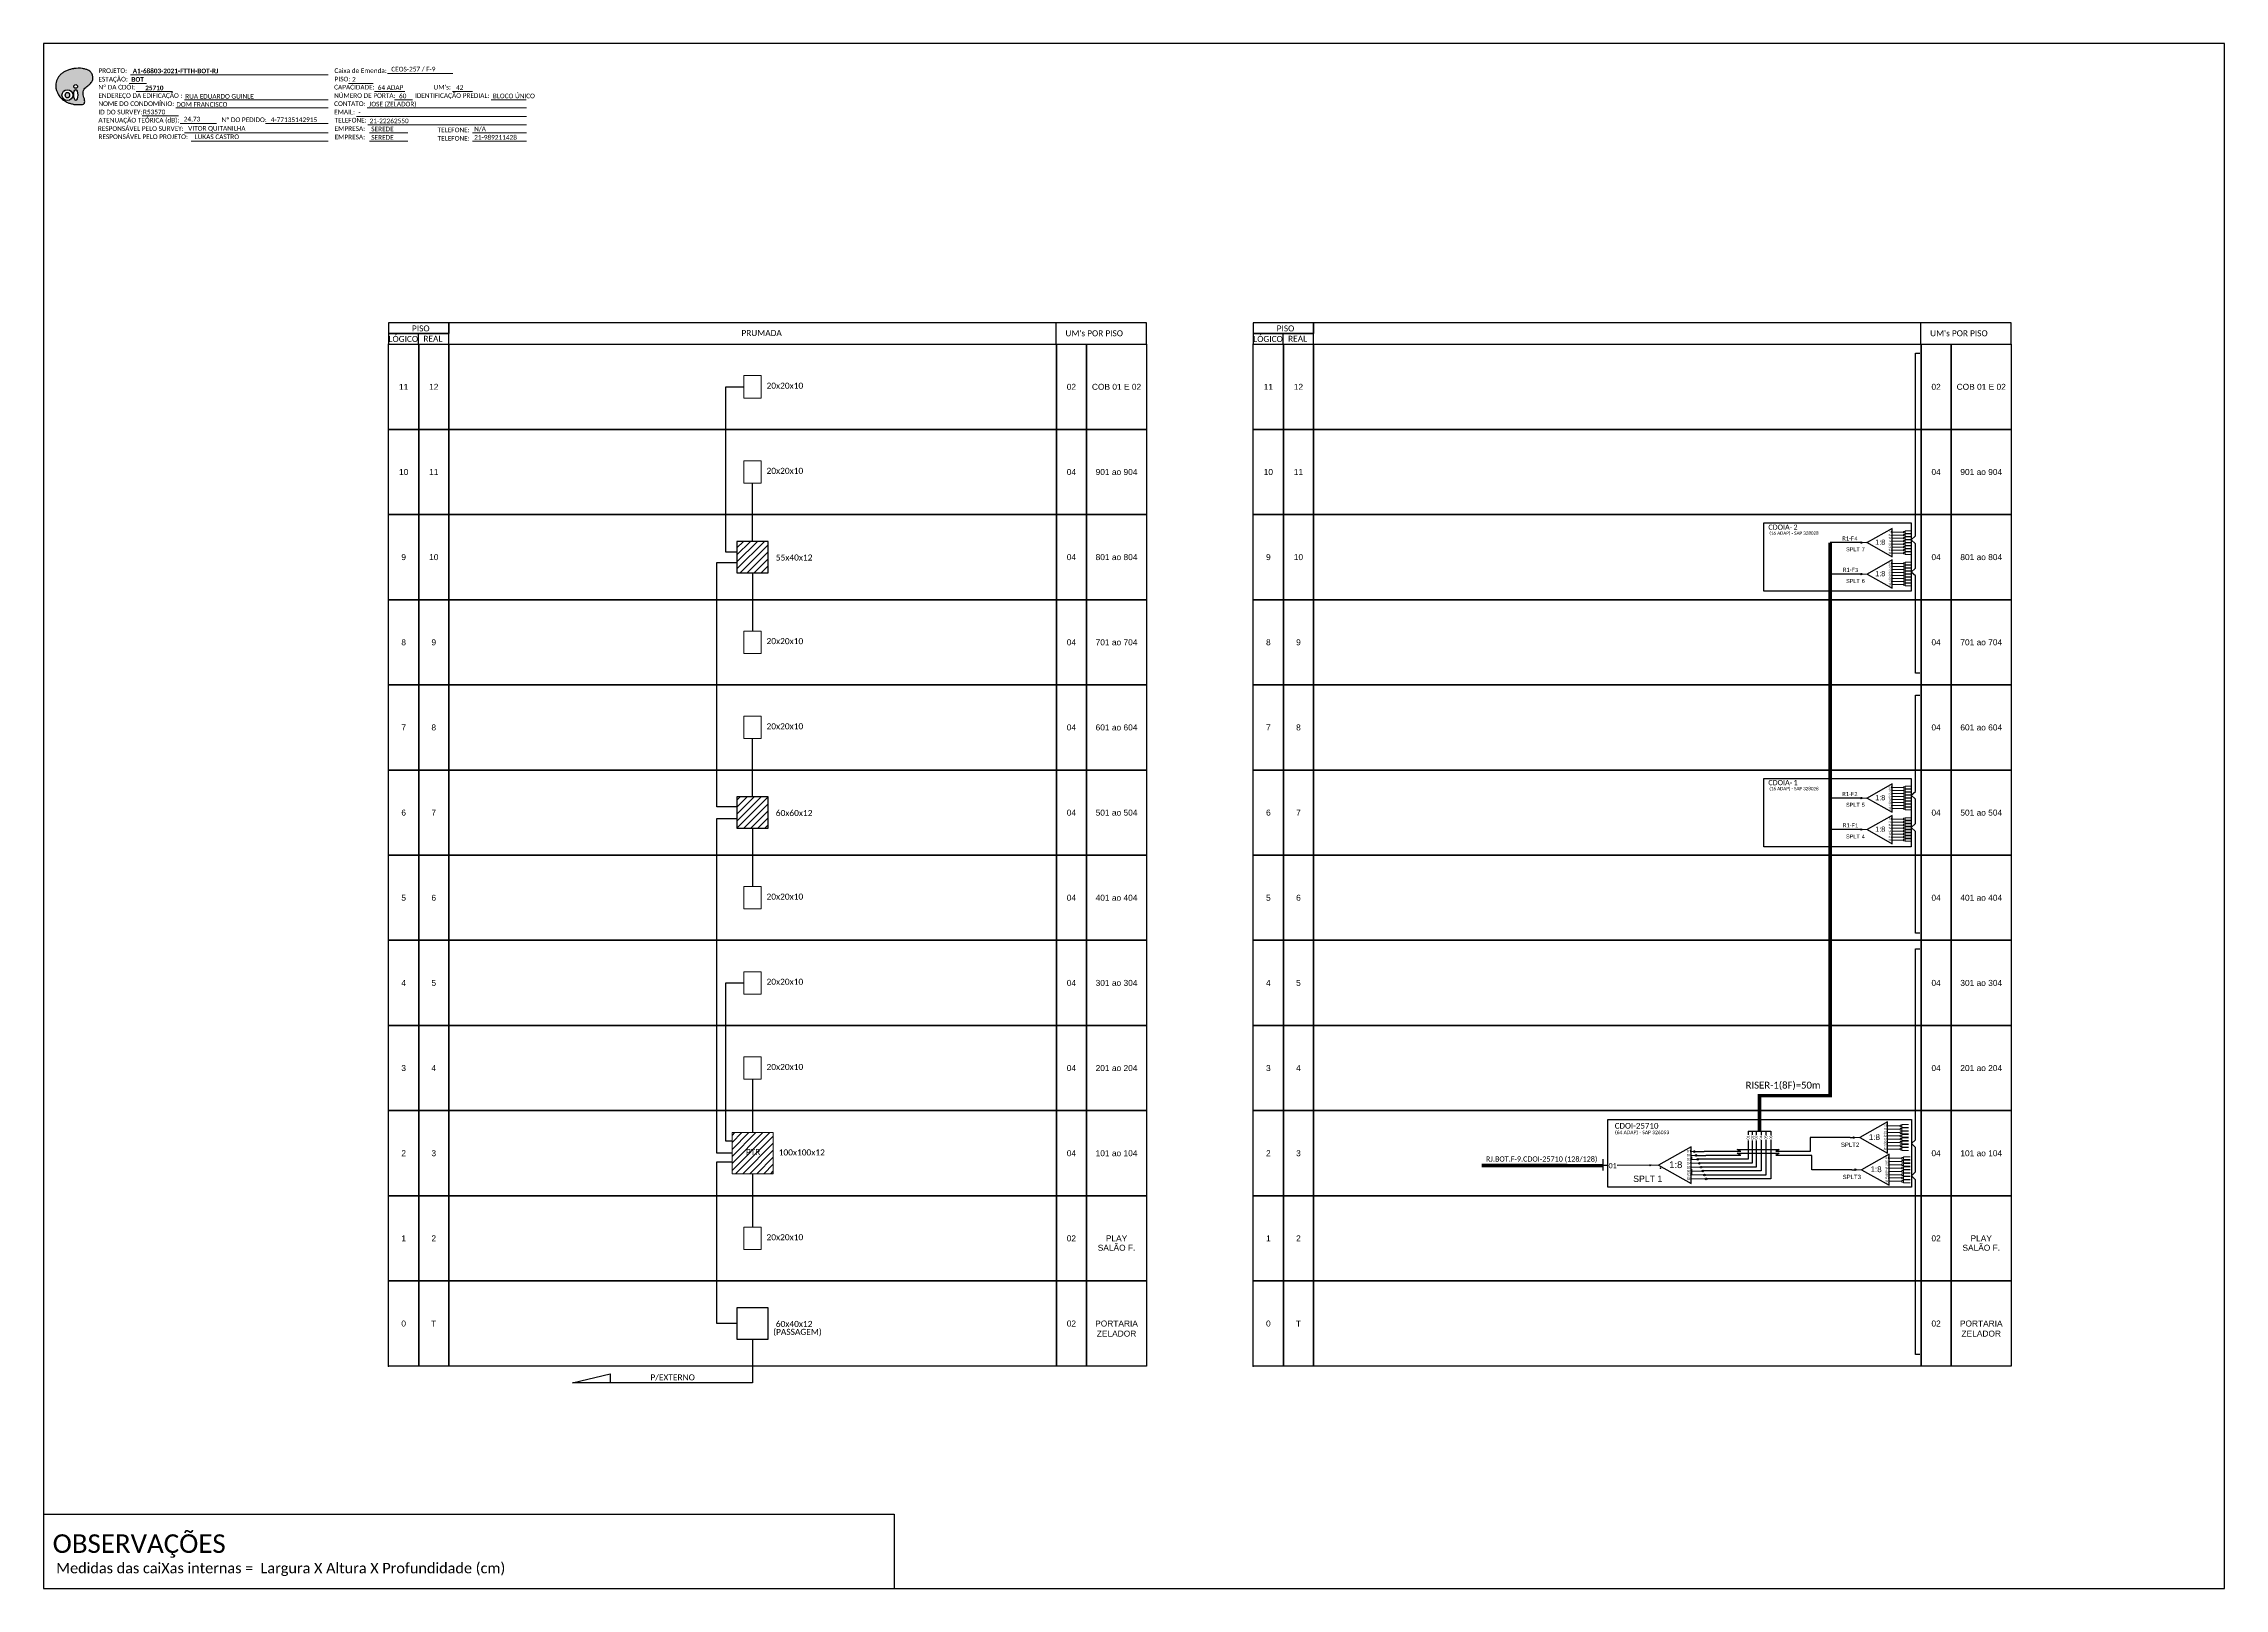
# Model space of a CAD drawing. Extents: x -89 to 1777, y 705 to 1299.
# Drawn here: x 938 to 1777, y 705 to 1299 of the extents above; entities that cross this region are included whole.
import ezdxf
from ezdxf.enums import TextEntityAlignment as Align

# ---------------------------------------------------------------- set-up
doc = ezdxf.new("R2010")
doc.units = 0
doc.styles.add('ARIAL', font='arial.ttf')
doc.styles.get("Standard").update_dxf_attribs({"font": 'arial.ttf'})
doc.styles.add('WMF-Calibri0', font='calibri.ttf')
doc.styles.add('WMF-Calibri1', font='calibrib.ttf')
doc.linetypes.add('RESERVA', pattern='A,0.5,-0.15,["RESERVA",Standard,S=0.18,R=0,X=0,Y=-0.1],-1.3', length=1.95)

# ---------------------------------------------------------------- blocks, each defined once
blk = doc.blocks.new('SPLT_1-8_SC-APC')
at = {"color": 1, "lineweight": 0}
blk.add_lwpolyline([(-17.04, -7.55), (-19.26, -7.55)], dxfattribs=at)
at = {"color": 1}
blk.add_lwpolyline([(-7.37, -2.1), (-17.04, -7.55), (-7.37, -13), (-7.37, -2.1)], dxfattribs=at)
at = {"color": 3, "lineweight": 0}
for points in [[(-2.99, -3.51), (-7.37, -3.51)], [(-7.37, -4.66), (-2.99, -4.66)], [(-7.37, -5.82), (-2.99, -5.82)], [(-7.37, -6.97), (-2.99, -6.97)], [(-2.41, -3.02), (-2.41, -4)], [(-2.41, -3.02), (0, -3.02)], [(-2.41, -4), (0, -4)], [(-2.41, -4.17), (-2.41, -5.16)], [(-2.41, -4.17), (0, -4.17)], [(-2.41, -5.16), (0, -5.16)], [(-2.41, -5.32), (-2.41, -6.31)], [(-2.41, -5.32), (0, -5.32)], [(-2.41, -6.31), (0, -6.31)], [(-2.41, -6.48), (-2.41, -7.46)], [(-2.41, -6.48), (0, -6.48)], [(-2.41, -7.46), (0, -7.46)], [(-7.37, -8.12), (-2.99, -8.12)], [(-7.37, -9.28), (-2.99, -9.28)], [(-7.37, -10.43), (-2.99, -10.43)], [(-7.37, -11.58), (-2.99, -11.58)], [(-2.41, -7.63), (-2.41, -8.62)], [(-2.41, -7.63), (0, -7.63)], [(-2.41, -8.62), (0, -8.62)], [(-2.41, -8.78), (-2.41, -9.77)], [(-2.41, -8.78), (0, -8.78)], [(-2.41, -9.77), (0, -9.77)], [(-2.41, -9.94), (-2.41, -10.92)], [(-2.41, -9.94), (0, -9.94)], [(-2.41, -10.92), (0, -10.92)], [(-2.41, -11.09), (-2.41, -12.08)], [(-2.41, -11.09), (0, -11.09)], [(-2.41, -12.08), (0, -12.08)]]:
    blk.add_lwpolyline(points, dxfattribs=at)
for points in [[(-2.99, -3.22), (-2.41, -3.22), (-2.41, -3.8), (-2.99, -3.8)], [(-2.99, -4.38), (-2.41, -4.38), (-2.41, -4.95), (-2.99, -4.95)], [(-2.99, -5.53), (-2.41, -5.53), (-2.41, -6.1), (-2.99, -6.1)], [(-2.99, -6.68), (-2.41, -6.68), (-2.41, -7.26), (-2.99, -7.26)], [(-2.99, -7.84), (-2.41, -7.84), (-2.41, -8.41), (-2.99, -8.41)], [(-2.99, -8.99), (-2.41, -8.99), (-2.41, -9.56), (-2.99, -9.56)], [(-2.99, -10.14), (-2.41, -10.14), (-2.41, -10.72), (-2.99, -10.72)], [(-2.99, -11.3), (-2.41, -11.3), (-2.41, -11.87), (-2.99, -11.87)]]:
    blk.add_lwpolyline(points, close=True, dxfattribs=at)
at = {"color": 1, "style": 'ARIAL'}
for s, height, p in [('1:8', 2, (-13.91, -8.4)), ('S1', 0.75, (-8.74, -3.78)), ('S2', 0.75, (-8.74, -4.97)), ('S3', 0.75, (-8.74, -6.18)), ('S4', 0.75, (-8.74, -7.36)), ('S5', 0.75, (-8.74, -8.57)), ('S6', 0.75, (-8.74, -9.69)), ('S7', 0.75, (-8.74, -10.78)), ('S8', 0.75, (-8.74, -11.9))]:
    blk.add_text(s, height=height, dxfattribs=at).set_placement(p)
blk = doc.blocks.new('SPLT_1-8_DIV_DIR')
h = blk.add_hatch(color=3)
h.dxf.hatch_style = 1
edge = h.paths.add_edge_path()
edge.add_arc((12.77, 4.04), 0.242, 0, 360)
h = blk.add_hatch(color=3)
h.dxf.hatch_style = 1
edge = h.paths.add_edge_path()
edge.add_arc((13.27, 2.88), 0.242, 0, 360)
h = blk.add_hatch(color=3)
h.dxf.hatch_style = 1
edge = h.paths.add_edge_path()
edge.add_arc((13.77, 1.73), 0.242, 0, 360)
h = blk.add_hatch(color=3)
h.dxf.hatch_style = 1
edge = h.paths.add_edge_path()
edge.add_arc((14.27, 0.58), 0.242, 0, 360)
h = blk.add_hatch(color=3)
h.dxf.hatch_style = 1
edge = h.paths.add_edge_path()
edge.add_arc((14.77, -0.58), 0.242, 0, 360)
h = blk.add_hatch(color=3)
h.dxf.hatch_style = 1
edge = h.paths.add_edge_path()
edge.add_arc((15.27, -1.73), 0.242, 0, 360)
h = blk.add_hatch(color=3)
h.dxf.hatch_style = 1
edge = h.paths.add_edge_path()
edge.add_arc((15.77, -2.88), 0.242, 0, 360)
h = blk.add_hatch(color=3)
h.dxf.hatch_style = 1
edge = h.paths.add_edge_path()
edge.add_arc((16.27, -4.04), 0.242, 0, 360)
at = {"color": 1, "lineweight": 0}
blk.add_lwpolyline([(2.22, 0), (0, 0)], dxfattribs=at)
at = {"color": 1}
blk.add_lwpolyline([(11.89, 5.45), (2.22, 0), (11.89, -5.45), (11.89, 5.45)], dxfattribs=at)
at = {"color": 7, "lineweight": 0}
for points in [[(12.77, 4.04), (11.89, 4.04)], [(11.89, 2.88), (13.27, 2.88)], [(11.89, 1.73), (13.77, 1.73)], [(11.89, 0.58), (14.27, 0.58)], [(11.89, -0.58), (14.77, -0.58)], [(11.89, -1.73), (15.27, -1.73)], [(11.89, -2.88), (15.77, -2.88)], [(11.89, -4.04), (16.27, -4.04)]]:
    blk.add_lwpolyline(points, dxfattribs=at)
at = {"color": 3}
for centre in [(12.77, 4.04), (13.27, 2.88), (13.77, 1.73), (14.27, 0.58), (14.77, -0.58), (15.27, -1.73), (15.77, -2.88), (16.27, -4.04)]:
    blk.add_circle(centre, 0.242, dxfattribs=at)
at = {"color": 1, "style": 'ARIAL'}
for s, height, p in [('1:8', 2, (5.35, -0.85)), ('S1', 0.75, (10.52, 3.77)), ('S2', 0.75, (10.52, 2.58)), ('S3', 0.75, (10.52, 1.37)), ('S4', 0.75, (10.52, 0.19)), ('S5', 0.75, (10.52, -1.02)), ('S6', 0.75, (10.52, -2.14)), ('S7', 0.75, (10.52, -3.24)), ('S8', 0.75, (10.52, -4.36))]:
    blk.add_text(s, height=height, dxfattribs=at).set_placement(p)
blk = doc.blocks.new('OI')
h = blk.add_hatch(color=40)
edge = h.paths.add_edge_path()
edge.add_spline(control_points=[(4.35, -0.67), (3.92, -0.99), (3.26, -1.5), (2.81, -2.59), (2.9, -3.5), (3.06, -4.27), (3.31, -4.85), (3.37, -5.39), (3.4, -5.88), (3.2, -6.4), (2.54, -6.61), (1.65, -6.63), (0.55, -6.67), (-0.56, -6.42), (-1.61, -6.14), (-2.77, -5.61), (-3.92, -4.77), (-4.89, -3.7), (-5.34, -2.65), (-5.6, -1.94), (-5.85, -0.96), (-5.71, 0.47), (-5.1, 2.02), (-4.14, 3.02), (-3.3, 3.61), (-2.37, 4.16), (-1.36, 4.44), (-0.56, 4.7), (0.79, 4.85), (2.24, 4.97), (3.79, 4.57), (4.67, 4.21), (5.44, 3.65), (5.76, 2.99), (6.03, 2.21), (6.01, 1.46), (5.72, 0.64), (5.31, 0.08), (4.88, -0.38), (4.51, -0.55), (4.35, -0.67)], knot_values=[0, 0, 0, 0, 1.60434, 2.417191, 3.427595, 4.282808, 4.776746, 5.304182, 5.888771, 6.258406, 6.858137, 7.79129, 8.986195, 10.124242, 11.187857, 12.242908, 13.953784, 15.414161, 16.515391, 17.349188, 17.675853, 19.552021, 21.515531, 22.568638, 23.63245, 24.621084, 25.782718, 26.745347, 27.142653, 29.870543, 31.004649, 31.921532, 32.709589, 33.801391, 34.042471, 35.192333, 35.971461, 36.628871, 37.254359, 37.836911, 37.836911, 37.836911, 37.836911], degree=3, periodic=0)
h.paths.add_polyline_path([(1.13, -0.87, -1), (-0.04, -0.87, -1)], flags=16)
edge = h.paths.add_edge_path(flags=16)
edge.add_ellipse((0.56, -3.59), major_axis=(-0.02, 1.71), ratio=0.361305, start_angle=0, end_angle=360)
h.paths.add_polyline_path([(-0.36, -3.62, -1), (-3.8, -3.62, -1)], flags=16)
edge = h.paths.add_edge_path(flags=0)
edge.add_ellipse((-2.08, -3.62), major_axis=(0, 0.885), ratio=0.758294, start_angle=0, end_angle=360)
at = {"color": 40}
for centre, radius in [((-2.08, -3.62), 1.72), ((0.54, -0.87), 0.587)]:
    blk.add_circle(centre, radius, dxfattribs=at)
blk.add_ellipse((-2.08, -3.62), major_axis=(0, 0.885), ratio=0.758294, start_param=-3.141592653589792, end_param=3.141592653589792, dxfattribs=at)
blk.add_ellipse((0.56, -3.59), major_axis=(-0.02, 1.71), ratio=0.361305, dxfattribs=at)
at = {"color": 40, "start_tangent": (-0.800898, -0.598801), "end_tangent": (-0.800898, -0.598801)}
blk.add_spline([(4.35, -0.67), (3.2, -1.78), (2.9, -2.54), (2.92, -3.55), (3.12, -4.38), (3.28, -4.85), (3.37, -5.37), (3.35, -5.95), (3.2, -6.29), (2.66, -6.55), (1.73, -6.63), (0.54, -6.62), (-0.58, -6.41), (-1.6, -6.11), (-2.56, -5.67), (-3.95, -4.67), (-4.89, -3.56), (-5.37, -2.56), (-5.64, -1.78), (-5.72, -1.46), (-5.63, 0.42), (-4.84, 2.22), (-4.13, 2.99), (-3.27, 3.62), (-2.4, 4.09), (-1.3, 4.47), (-0.37, 4.72), (0.02, 4.77), (2.75, 4.8), (3.85, 4.53), (4.69, 4.16), (5.31, 3.68), (5.85, 2.73), (5.93, 2.5), (5.94, 1.35), (5.67, 0.62), (5.29, 0.08), (4.84, -0.36), (4.35, -0.67)], degree=3, dxfattribs=at)
blk = doc.blocks.new('CARIMBO')
at = {"color": 7, "lineweight": 0}
for points in [[(134.48, -16.3), (159.61, -16.3)], [(35.15, -20.06), (41.7, -20.06)], [(35.66, -16.79), (111.64, -16.79)], [(37.81, -23.14), (51.75, -23.14)], [(119.43, -20.02), (128.92, -20.02)], [(129.48, -23.14), (141.1, -23.14)], [(159.42, -23.14), (167.09, -23.14)], [(40.13, -32.55), (54.07, -32.55)], [(52.97, -29.48), (111.64, -29.48)], [(56.38, -26.37), (111.64, -26.37)], [(122.56, -32.72), (187.83, -32.72)], [(126.6, -29.48), (187.83, -29.48)], [(137.07, -26.37), (144.01, -26.37)], [(174.24, -26.37), (187.8, -26.37)], [(54.67, -35.52), (68.61, -35.52)], [(56.38, -39.07), (111.64, -39.07)], [(126.84, -35.96), (187.83, -35.96)], [(127.45, -39.07), (142.25, -39.07)], [(167.06, -39.07), (187.83, -39.07)], [(58.87, -42.31), (111.64, -42.31)], [(127.45, -42.31), (142.25, -42.31)], [(167.06, -42.31), (187.83, -42.31)]]:
    blk.add_lwpolyline(points, dxfattribs=at)
at = {"color": 7, "xscale": 1.213923925163967, "yscale": 1.213923925163967, "zscale": 1.213923925163967, "rotation": 0.1532896023949059}
blk.add_blockref('OI', (13.86, -20.16), dxfattribs=at)
at = {"color": 7, "lineweight": 0, "style": 'WMF-Calibri0'}
for s, height, p in [('PROJETO:', 1.793, (23.26, -16.04)), ('Caixa de Emenda:', 1.7927, (114.02, -16.04)), ('ESTAÇÃO:', 1.793, (23.26, -19.32)), ('ENDEREÇO DA EDIFICAÇÃO :', 1.7927, (23.26, -25.63)), ('Nº DA CDOI:', 1.7927, (23.26, -22.39)), ('CAPACIDADE:', 1.7927, (113.91, -22.39)), ('NÚMERO DE PORTA:', 1.7927, (113.91, -25.63)), ('PISO:', 1.793, (114.09, -19.28)), ('IDENTIFICAÇÃO PREDIAL:', 1.7927, (144.99, -25.63)), ("UM's:", 1.793, (152.15, -22.39)), ('ATENUAÇÃO TEÓRICA (dB):', 1.7927, (23.26, -35.09)), ('NOME DO CONDOMÍNIO:', 1.7927, (23.26, -28.74)), ('ID DO SURVEY:', 1.7927, (23.26, -31.97)), ('CONTATO:', 1.793, (113.91, -28.74)), ('EMAIL:', 1.793, (113.91, -31.97)), ('TELEFONE:', 1.793, (114.09, -35.09)), ('RESPONSÁVEL PELO SURVEY:', 1.7927, (23.02, -38.32)), ('RESPONSÁVEL PELO PROJETO:', 1.7927, (23.26, -41.44)), ('EMPRESA:', 1.793, (114.09, -38.32)), ('EMPRESA:', 1.793, (114.09, -41.56)), ('TELEFONE:', 1.793, (153.7, -38.83)), ('TELEFONE:', 1.793, (153.7, -42.06))]:
    blk.add_text(s, height=height, dxfattribs=at).set_placement(p)
at = {"color": 7, "lineweight": 0, "flags": 8}
for tag, p, style in [('PROJ', (36.46, -16.13), 'WMF-Calibri1'), ('CEOS-XX', (135.87, -15.46), 'WMF-Calibri0'), ('EST', (35.94, -19.41), 'WMF-Calibri1'), ('LOGRADOURO', (56.65, -25.91), 'WMF-Calibri0'), ('PISO_PTR', (120.78, -19.42), 'WMF-Calibri0'), ('CAPAC.', (130.66, -22.52), 'WMF-Calibri0'), ('N°', (138.85, -25.77), 'WMF-Calibri0'), ("UC'S", (160.78, -22.54), 'WMF-Calibri0'), ('N°PREDIO', (174.94, -25.77), 'WMF-Calibri0'), ('_ID_', (40.39, -31.94), 'WMF-Calibri0'), ('NOME_DO_COND.', (53.23, -29.02), 'WMF-Calibri0'), ('O_POTEN', (56.06, -34.68), 'WMF-Calibri0'), ('EMAIL', (123.26, -32.12), 'WMF-Calibri0'), ('NOME_DO_CONTATO', (127.3, -28.89), 'WMF-Calibri0'), ('RES_SURVEY', (57.78, -38.23), 'WMF-Calibri0'), ('RES_PROJ', (60.27, -41.47), 'WMF-Calibri0'), ('TELEFONE', (127.55, -35.36), 'WMF-Calibri0'), ('EMP_RESP_SURVEY', (128.16, -38.47), 'WMF-Calibri0'), ('EMP_RESP_PROJ', (128.16, -41.71), 'WMF-Calibri0'), ('CONT_RESP_SURVEY', (167.76, -38.47), 'WMF-Calibri0'), ('CONT_RESP_PROJ', (167.76, -41.71), 'WMF-Calibri0')]:
    blk.add_attdef(tag, p, '', height=1.79, dxfattribs=dict(at, style=style))
at = {"color": 7, "lineweight": 0, "style": 'WMF-Calibri1', "flags": 8}
blk.add_attdef("N° CDO'S", text='', height=1.79, dxfattribs=at).set_placement((44.78, -22.68), align=Align.CENTER)

msp = doc.modelspace()

# ---------------------------------------------------------------- hatches: boundary and pattern name
h = msp.add_hatch()
h.set_pattern_fill('ANSI31', color=1, scale=0.6)
h.paths.add_polyline_path([(1204.79, 1095.57), (1216.79, 1095.57), (1216.79, 1107.57), (1204.79, 1107.57)])
h = msp.add_hatch(color=3)
h.dxf.hatch_style = 1
edge = h.paths.add_edge_path()
edge.add_arc((1637.11, 1107.15), 0.256, 0, 360)
h = msp.add_hatch(color=3)
h.dxf.hatch_style = 1
edge = h.paths.add_edge_path()
edge.add_arc((1637.11, 1095.06), 0.256, 0, 360)
h = msp.add_hatch()
h.set_pattern_fill('ANSI31', color=1, scale=0.6)
h.paths.add_polyline_path([(1204.79, 997.33), (1216.79, 997.33), (1216.79, 1009.33), (1204.79, 1009.33)])
h = msp.add_hatch(color=3)
h.dxf.hatch_style = 1
edge = h.paths.add_edge_path()
edge.add_arc((1637.11, 1008.92), 0.256, 0, 360)
h = msp.add_hatch(color=3)
h.dxf.hatch_style = 1
edge = h.paths.add_edge_path()
edge.add_arc((1637.11, 996.83), 0.256, 0, 360)
h = msp.add_hatch()
h.set_pattern_fill('ANSI31', color=1, scale=0.6)
h.set_pattern_definition([(45, (380.9712, 3551.5193), (-1.3470384, 1.3470384), [])])
h.paths.add_polyline_path([(1218.7, 880.26), (1202.89, 880.26), (1202.89, 864.46), (1218.7, 864.46)])
h.paths.add_polyline_path([(1207.63, 871.09), (1214.43, 871.09), (1214.43, 874.56), (1207.63, 874.56)], flags=24)
h = msp.add_hatch(color=3)
h.dxf.hatch_style = 1
edge = h.paths.add_edge_path()
edge.add_arc((1634.14, 878.39), 0.282, 0, 360)
h = msp.add_hatch(color=3)
h.dxf.hatch_style = 1
edge = h.paths.add_edge_path()
edge.add_arc((1555.9, 867.72), 0.41, 0, 360)
h = msp.add_hatch(color=3)
h.dxf.hatch_style = 1
edge = h.paths.add_edge_path()
edge.add_arc((1634.79, 866.01), 0.282, 0, 360)

# ---------------------------------------------------------------- linework, layer by layer
at = {"color": 3}
msp.add_line((1572.91, 872.98), (1576.65, 872.98), dxfattribs=at)
at = {"color": 2}
for p, q in [((1590.86, 871.48), (1577.3, 871.48)), ((1618.12, 871.48), (1604.22, 871.48)), ((1618.12, 866.01), (1618.12, 871.48)), ((1633.47, 866.01), (1618.12, 866.01))]:
    msp.add_line(p, q, dxfattribs=at)
for points in [[(938.18, 705.02), (1776.75, 705.02), (1776.75, 1299.02), (938.18, 1299.02), (938.18, 705.02)], [(1093.95, 1183.42), (1362.32, 1183.42), (1362.32, 1191.65), (1093.95, 1191.65), (1093.95, 1191.65), (1093.95, 1187.54)], [(1327.57, 1183.42), (1327.57, 1191.65)], [(1426.45, 1183.42), (1694.82, 1183.42), (1694.82, 1191.65), (1426.45, 1191.65), (1426.45, 1191.65), (1426.45, 1187.54)], [(1660.07, 1183.42), (1660.07, 1191.65)], [(1082.38, 1183.42), (1082.38, 1187.54)], [(1414.88, 1183.42), (1414.88, 1187.54)], [(1571.82, 870.92), (1571.82, 870.02)]]:
    msp.add_lwpolyline(points)
at = {"color": 7, "lineweight": 0}
msp.add_lwpolyline([(1023.49, 1268.26), (1047.64, 1268.26)], dxfattribs=at)
for points in [[(1070.81, 1187.54), (1093.95, 1187.54), (1093.95, 1191.65), (1070.81, 1191.65)], [(1403.31, 1187.54), (1426.45, 1187.54), (1426.45, 1191.65), (1403.31, 1191.65)], [(1070.81, 1183.42), (1093.95, 1183.42), (1093.95, 1187.54), (1070.81, 1187.54)], [(1070.84, 1183.42), (1082.41, 1183.42), (1082.41, 1150.68), (1070.84, 1150.68)], [(1082.41, 1183.42), (1093.99, 1183.42), (1093.99, 1150.68), (1082.41, 1150.68)], [(1093.99, 1183.42), (1327.6, 1183.42), (1327.6, 1150.68), (1093.99, 1150.68)], [(1327.6, 1183.42), (1339.17, 1183.42), (1339.17, 1150.68), (1327.6, 1150.68)], [(1339.17, 1183.42), (1362.32, 1183.42), (1362.32, 1150.68), (1339.17, 1150.68)], [(1403.31, 1183.42), (1426.45, 1183.42), (1426.45, 1187.54), (1403.31, 1187.54)], [(1403.34, 1183.42), (1414.91, 1183.42), (1414.91, 1150.68), (1403.34, 1150.68)], [(1414.91, 1183.42), (1426.49, 1183.42), (1426.49, 1150.68), (1414.91, 1150.68)], [(1426.49, 1183.42), (1660.1, 1183.42), (1660.1, 1150.68), (1426.49, 1150.68)], [(1660.1, 1183.42), (1671.67, 1183.42), (1671.67, 1150.68), (1660.1, 1150.68)], [(1671.67, 1183.42), (1694.82, 1183.42), (1694.82, 1150.68), (1671.67, 1150.68)], [(1070.84, 1150.68), (1082.41, 1150.68), (1082.41, 1117.94), (1070.84, 1117.94)], [(1082.41, 1150.68), (1093.99, 1150.68), (1093.99, 1117.94), (1082.41, 1117.94)], [(1093.99, 1150.68), (1327.6, 1150.68), (1327.6, 1117.94), (1093.99, 1117.94)], [(1327.6, 1150.68), (1339.17, 1150.68), (1339.17, 1117.94), (1327.6, 1117.94)], [(1339.17, 1150.68), (1362.32, 1150.68), (1362.32, 1117.94), (1339.17, 1117.94)], [(1403.34, 1150.68), (1414.91, 1150.68), (1414.91, 1117.94), (1403.34, 1117.94)], [(1414.91, 1150.68), (1426.49, 1150.68), (1426.49, 1117.94), (1414.91, 1117.94)], [(1426.49, 1150.68), (1660.1, 1150.68), (1660.1, 1117.94), (1426.49, 1117.94)], [(1660.1, 1150.68), (1671.67, 1150.68), (1671.67, 1117.94), (1660.1, 1117.94)], [(1671.67, 1150.68), (1694.82, 1150.68), (1694.82, 1117.94), (1671.67, 1117.94)], [(1070.84, 1117.94), (1082.41, 1117.94), (1082.41, 1085.19), (1070.84, 1085.19)], [(1082.41, 1117.94), (1093.99, 1117.94), (1093.99, 1085.19), (1082.41, 1085.19)], [(1093.99, 1117.94), (1327.6, 1117.94), (1327.6, 1085.19), (1093.99, 1085.19)], [(1327.6, 1117.94), (1339.17, 1117.94), (1339.17, 1085.19), (1327.6, 1085.19)], [(1339.17, 1117.94), (1362.32, 1117.94), (1362.32, 1085.19), (1339.17, 1085.19)], [(1403.34, 1117.94), (1414.91, 1117.94), (1414.91, 1085.19), (1403.34, 1085.19)], [(1414.91, 1117.94), (1426.49, 1117.94), (1426.49, 1085.19), (1414.91, 1085.19)], [(1426.49, 1117.94), (1660.1, 1117.94), (1660.1, 1085.19), (1426.49, 1085.19)], [(1660.1, 1117.94), (1671.67, 1117.94), (1671.67, 1085.19), (1660.1, 1085.19)], [(1671.67, 1117.94), (1694.82, 1117.94), (1694.82, 1085.19), (1671.67, 1085.19)], [(1070.84, 1085.19), (1082.41, 1085.19), (1082.41, 1052.45), (1070.84, 1052.45)], [(1082.41, 1085.19), (1093.99, 1085.19), (1093.99, 1052.45), (1082.41, 1052.45)], [(1093.99, 1085.19), (1327.6, 1085.19), (1327.6, 1052.45), (1093.99, 1052.45)], [(1327.6, 1085.19), (1339.17, 1085.19), (1339.17, 1052.45), (1327.6, 1052.45)], [(1339.17, 1085.19), (1362.32, 1085.19), (1362.32, 1052.45), (1339.17, 1052.45)], [(1403.34, 1085.19), (1414.91, 1085.19), (1414.91, 1052.45), (1403.34, 1052.45)], [(1414.91, 1085.19), (1426.49, 1085.19), (1426.49, 1052.45), (1414.91, 1052.45)], [(1426.49, 1085.19), (1660.1, 1085.19), (1660.1, 1052.45), (1426.49, 1052.45)], [(1660.1, 1085.19), (1671.67, 1085.19), (1671.67, 1052.45), (1660.1, 1052.45)], [(1671.67, 1085.19), (1694.82, 1085.19), (1694.82, 1052.45), (1671.67, 1052.45)], [(1070.84, 1052.45), (1082.41, 1052.45), (1082.41, 1019.71), (1070.84, 1019.71)], [(1082.41, 1052.45), (1093.99, 1052.45), (1093.99, 1019.71), (1082.41, 1019.71)], [(1093.99, 1052.45), (1327.6, 1052.45), (1327.6, 1019.71), (1093.99, 1019.71)], [(1327.6, 1052.45), (1339.17, 1052.45), (1339.17, 1019.71), (1327.6, 1019.71)], [(1339.17, 1052.45), (1362.32, 1052.45), (1362.32, 1019.71), (1339.17, 1019.71)], [(1403.34, 1052.45), (1414.91, 1052.45), (1414.91, 1019.71), (1403.34, 1019.71)], [(1414.91, 1052.45), (1426.49, 1052.45), (1426.49, 1019.71), (1414.91, 1019.71)], [(1426.49, 1052.45), (1660.1, 1052.45), (1660.1, 1019.71), (1426.49, 1019.71)], [(1660.1, 1052.45), (1671.67, 1052.45), (1671.67, 1019.71), (1660.1, 1019.71)], [(1671.67, 1052.45), (1694.82, 1052.45), (1694.82, 1019.71), (1671.67, 1019.71)], [(1070.84, 1019.71), (1082.41, 1019.71), (1082.41, 986.96), (1070.84, 986.96)], [(1082.41, 1019.71), (1093.99, 1019.71), (1093.99, 986.96), (1082.41, 986.96)], [(1093.99, 1019.71), (1327.6, 1019.71), (1327.6, 986.96), (1093.99, 986.96)], [(1327.6, 1019.71), (1339.17, 1019.71), (1339.17, 986.96), (1327.6, 986.96)], [(1339.17, 1019.71), (1362.32, 1019.71), (1362.32, 986.96), (1339.17, 986.96)], [(1403.34, 1019.71), (1414.91, 1019.71), (1414.91, 986.96), (1403.34, 986.96)], [(1414.91, 1019.71), (1426.49, 1019.71), (1426.49, 986.96), (1414.91, 986.96)], [(1426.49, 1019.71), (1660.1, 1019.71), (1660.1, 986.96), (1426.49, 986.96)], [(1660.1, 1019.71), (1671.67, 1019.71), (1671.67, 986.96), (1660.1, 986.96)], [(1671.67, 1019.71), (1694.82, 1019.71), (1694.82, 986.96), (1671.67, 986.96)], [(1070.84, 986.96), (1082.41, 986.96), (1082.41, 954.22), (1070.84, 954.22)], [(1082.41, 986.96), (1093.99, 986.96), (1093.99, 954.22), (1082.41, 954.22)], [(1093.99, 986.96), (1327.6, 986.96), (1327.6, 954.22), (1093.99, 954.22)], [(1327.6, 986.96), (1339.17, 986.96), (1339.17, 954.22), (1327.6, 954.22)], [(1339.17, 986.96), (1362.32, 986.96), (1362.32, 954.22), (1339.17, 954.22)], [(1403.34, 986.96), (1414.91, 986.96), (1414.91, 954.22), (1403.34, 954.22)], [(1414.91, 986.96), (1426.49, 986.96), (1426.49, 954.22), (1414.91, 954.22)], [(1426.49, 986.96), (1660.1, 986.96), (1660.1, 954.22), (1426.49, 954.22)], [(1660.1, 986.96), (1671.67, 986.96), (1671.67, 954.22), (1660.1, 954.22)], [(1671.67, 986.96), (1694.82, 986.96), (1694.82, 954.22), (1671.67, 954.22)], [(1070.84, 954.22), (1082.41, 954.22), (1082.41, 921.47), (1070.84, 921.47)], [(1082.41, 954.22), (1093.99, 954.22), (1093.99, 921.47), (1082.41, 921.47)], [(1093.99, 954.22), (1327.6, 954.22), (1327.6, 921.47), (1093.99, 921.47)], [(1327.6, 954.22), (1339.17, 954.22), (1339.17, 921.47), (1327.6, 921.47)], [(1339.17, 954.22), (1362.32, 954.22), (1362.32, 921.47), (1339.17, 921.47)], [(1403.34, 954.22), (1414.91, 954.22), (1414.91, 921.47), (1403.34, 921.47)], [(1414.91, 954.22), (1426.49, 954.22), (1426.49, 921.47), (1414.91, 921.47)], [(1426.49, 954.22), (1660.1, 954.22), (1660.1, 921.47), (1426.49, 921.47)], [(1660.1, 954.22), (1671.67, 954.22), (1671.67, 921.47), (1660.1, 921.47)], [(1671.67, 954.22), (1694.82, 954.22), (1694.82, 921.47), (1671.67, 921.47)], [(1070.84, 921.47), (1082.41, 921.47), (1082.41, 888.73), (1070.84, 888.73)], [(1082.41, 921.47), (1093.99, 921.47), (1093.99, 888.73), (1082.41, 888.73)], [(1093.99, 921.47), (1327.6, 921.47), (1327.6, 888.73), (1093.99, 888.73)], [(1327.6, 921.47), (1339.17, 921.47), (1339.17, 888.73), (1327.6, 888.73)], [(1339.17, 921.47), (1362.32, 921.47), (1362.32, 888.73), (1339.17, 888.73)], [(1403.34, 921.47), (1414.91, 921.47), (1414.91, 888.73), (1403.34, 888.73)], [(1414.91, 921.47), (1426.49, 921.47), (1426.49, 888.73), (1414.91, 888.73)], [(1426.49, 921.47), (1660.1, 921.47), (1660.1, 888.73), (1426.49, 888.73)], [(1660.1, 921.47), (1671.67, 921.47), (1671.67, 888.73), (1660.1, 888.73)], [(1671.67, 921.47), (1694.82, 921.47), (1694.82, 888.73), (1671.67, 888.73)], [(1070.84, 888.73), (1082.41, 888.73), (1082.41, 855.99), (1070.84, 855.99)], [(1082.41, 888.73), (1093.99, 888.73), (1093.99, 855.99), (1082.41, 855.99)], [(1093.99, 888.73), (1327.6, 888.73), (1327.6, 855.99), (1093.99, 855.99)], [(1327.6, 888.73), (1339.17, 888.73), (1339.17, 855.99), (1327.6, 855.99)], [(1339.17, 888.73), (1362.32, 888.73), (1362.32, 855.99), (1339.17, 855.99)], [(1403.34, 888.73), (1414.91, 888.73), (1414.91, 855.99), (1403.34, 855.99)], [(1414.91, 888.73), (1426.49, 888.73), (1426.49, 855.99), (1414.91, 855.99)], [(1426.49, 888.73), (1660.1, 888.73), (1660.1, 855.99), (1426.49, 855.99)], [(1660.1, 888.73), (1671.67, 888.73), (1671.67, 855.99), (1660.1, 855.99)], [(1671.67, 888.73), (1694.82, 888.73), (1694.82, 855.99), (1671.67, 855.99)], [(1070.84, 855.99), (1082.41, 855.99), (1082.41, 823.24), (1070.84, 823.24)], [(1082.41, 855.99), (1093.99, 855.99), (1093.99, 823.24), (1082.41, 823.24)], [(1093.99, 855.99), (1327.6, 855.99), (1327.6, 823.24), (1093.99, 823.24)], [(1327.6, 855.99), (1339.17, 855.99), (1339.17, 823.24), (1327.6, 823.24)], [(1339.17, 855.99), (1362.32, 855.99), (1362.32, 823.24), (1339.17, 823.24)], [(1403.34, 855.99), (1414.91, 855.99), (1414.91, 823.24), (1403.34, 823.24)], [(1414.91, 855.99), (1426.49, 855.99), (1426.49, 823.24), (1414.91, 823.24)], [(1426.49, 855.99), (1660.1, 855.99), (1660.1, 823.24), (1426.49, 823.24)], [(1660.1, 855.99), (1671.67, 855.99), (1671.67, 823.24), (1660.1, 823.24)], [(1671.67, 855.99), (1694.82, 855.99), (1694.82, 823.24), (1671.67, 823.24)], [(1070.84, 823.24), (1082.41, 823.24), (1082.41, 790.5), (1070.84, 790.5)], [(1082.41, 823.24), (1093.99, 823.24), (1093.99, 790.5), (1082.41, 790.5)], [(1093.99, 823.24), (1327.6, 823.24), (1327.6, 790.5), (1093.99, 790.5)], [(1327.6, 823.24), (1339.17, 823.24), (1339.17, 790.5), (1327.6, 790.5)], [(1339.17, 823.24), (1362.32, 823.24), (1362.32, 790.5), (1339.17, 790.5)], [(1403.34, 823.24), (1414.91, 823.24), (1414.91, 790.5), (1403.34, 790.5)], [(1414.91, 823.24), (1426.49, 823.24), (1426.49, 790.5), (1414.91, 790.5)], [(1426.49, 823.24), (1660.1, 823.24), (1660.1, 790.5), (1426.49, 790.5)], [(1660.1, 823.24), (1671.67, 823.24), (1671.67, 790.5), (1660.1, 790.5)], [(1671.67, 823.24), (1694.82, 823.24), (1694.82, 790.5), (1671.67, 790.5)], [(1204.79, 800.87), (1216.79, 800.87), (1216.79, 812.87), (1204.79, 812.87)]]:
    msp.add_lwpolyline(points, close=True)
at = {"color": 3}
for points in [[(1659.59, 1057), (1657.94, 1057), (1657.94, 1088.65), (1657.94, 1088.65), (1657.94, 1094.31), (1656.37, 1095.82), (1657.94, 1097.32), (1657.94, 1101.05), (1657.94, 1101.05), (1657.94, 1106.72), (1656.37, 1108.22), (1657.94, 1109.73), (1657.94, 1180), (1659.59, 1180)], [(1659.59, 957), (1657.94, 957), (1657.94, 990.42), (1657.94, 990.42), (1657.94, 996.08), (1656.37, 997.58), (1657.94, 999.09), (1657.94, 1002.82), (1657.94, 1002.82), (1657.94, 1008.48), (1656.37, 1009.99), (1657.94, 1011.5), (1657.94, 1048.5), (1659.59, 1048.5)], [(1659.6, 795), (1657.95, 795), (1657.95, 860.08), (1657.95, 860.08), (1657.95, 862.14), (1656.38, 863.65), (1657.95, 865.15), (1657.95, 868.88), (1657.95, 868.88), (1657.95, 874.55), (1656.38, 876.05), (1657.95, 877.56), (1657.95, 951), (1659.6, 951)], [(1590.86, 872.98), (1576.65, 872.98)], [(1590.86, 872.98), (1589.45, 873.84), (1605.61, 873.84), (1604.22, 872.98)], [(1632.82, 878.39), (1617.47, 878.39), (1617.47, 872.98), (1604.22, 872.98)], [(1632.82, 878.39), (1634.14, 878.39)], [(1539.68, 867.59), (1537.9, 867.59)], [(1556.31, 867.74), (1543.3, 867.6)]]:
    msp.add_lwpolyline(points, dxfattribs=at)
at = {"color": 3, "ltscale": 0.5}
for points in [[(1204.79, 1103.5), (1200.5, 1103.5), (1200.5, 1167.05), (1207.48, 1167.05)], [(1210.79, 1107.57), (1210.79, 1130)], [(1204.79, 1005.5), (1197, 1005.5), (1197, 1099.5), (1204.79, 1099.5)], [(1210.79, 1095.57), (1210.79, 1073.13)], [(1210.79, 1009.33), (1210.79, 1031.77)], [(1202.89, 872.36), (1197, 872.36), (1197, 1001)], [(1197, 1001), (1204.79, 1001)], [(1210.79, 997.33), (1210.79, 974.9)], [(1202.89, 877), (1200.5, 877), (1200.5, 937.85), (1207.48, 937.85)], [(1210.79, 900.79), (1210.79, 880.26)], [(1204.79, 806.87), (1197, 806.87), (1197, 869), (1202.89, 869)], [(1210.79, 864.46), (1210.79, 843.93)], [(1210.79, 800.87), (1210.79, 784), (1141.5, 784), (1156, 787.5), (1156, 784)]]:
    msp.add_lwpolyline(points, dxfattribs=at)
at = {"color": 0, "lineweight": 0}
for points in [[(1207.48, 1171.36), (1214.11, 1171.36), (1214.11, 1162.74), (1207.48, 1162.74)], [(1207.48, 1138.62), (1214.11, 1138.62), (1214.11, 1130), (1207.48, 1130)], [(1207.48, 1073.13), (1214.11, 1073.13), (1214.11, 1064.51), (1207.48, 1064.51)], [(1207.48, 1040.39), (1214.11, 1040.39), (1214.11, 1031.77), (1207.48, 1031.77)], [(1207.48, 974.9), (1214.11, 974.9), (1214.11, 966.28), (1207.48, 966.28)], [(1207.48, 942.16), (1214.11, 942.16), (1214.11, 933.54), (1207.48, 933.54)], [(1207.48, 909.41), (1214.11, 909.41), (1214.11, 900.79), (1207.48, 900.79)], [(1207.48, 843.93), (1214.11, 843.93), (1214.11, 835.31), (1207.48, 835.31)]]:
    msp.add_lwpolyline(points, close=True, dxfattribs=at)
at = {"color": 1}
for points in [[(1204.79, 1095.57), (1216.79, 1095.57), (1216.79, 1107.57), (1204.79, 1107.57)], [(1599.63, 1114.7), (1656.37, 1114.7), (1656.37, 1088.43), (1599.63, 1088.43)], [(1599.63, 1016.47), (1656.37, 1016.47), (1656.37, 990.2), (1599.63, 990.2)], [(1204.79, 997.33), (1216.79, 997.33), (1216.79, 1009.33), (1204.79, 1009.33)], [(1539.62, 885.36), (1656.38, 885.36), (1656.38, 859.36), (1539.62, 859.36)]]:
    msp.add_lwpolyline(points, close=True, dxfattribs=at)
at = {"color": 5, "const_width": 1.36}
msp.add_lwpolyline([(1625.16, 1107.15), (1625.16, 894.5), (1597.99, 894.5), (1597.99, 880.83)], dxfattribs=at)
at = {"color": 1}
for points in [[(1656.37, 1090.81), (1656.37, 1090.81), (1656.37, 1088.43), (1599.63, 1088.43), (1599.63, 1114.7), (1603.24, 1114.7)], [(1656.37, 992.58), (1656.37, 992.58), (1656.37, 990.2), (1599.63, 990.2), (1599.63, 1016.47), (1603.24, 1016.47)], [(1537.9, 865.73), (1537.9, 870.1)], [(1571.82, 866.27), (1571.82, 864.2)]]:
    msp.add_lwpolyline(points, dxfattribs=at)
at = {"color": 5}
for points in [[(1637.11, 1107.15), (1625.16, 1107.15)], [(1637.11, 1095.06), (1625.16, 1095.06)], [(1637.11, 1008.92), (1625.16, 1008.92)], [(1637.11, 996.83), (1625.16, 996.83)], [(1593.59, 880.83), (1593.59, 879.38)], [(1593.59, 880.83), (1602.4, 880.83)], [(1595.12, 880.83), (1595.12, 879.38)], [(1596.65, 880.83), (1596.65, 879.38)], [(1598.57, 880.83), (1598.57, 879.34)], [(1572.6, 873.03), (1572.59, 873.03)], [(1593.59, 877.23), (1593.57, 870.03), (1574.52, 870.03)], [(1595.12, 877.23), (1595.12, 868.49), (1575.17, 868.49)], [(1596.65, 877.23), (1596.65, 866.99), (1575.82, 866.99)], [(1598.57, 877.42), (1598.57, 865.53), (1576.47, 865.53)]]:
    msp.add_lwpolyline(points, dxfattribs=at)
at = {"color": 8, "linetype": 'RESERVA', "ltscale": 4}
for points in [[(1600.48, 880.83), (1600.48, 879.36)], [(1602.4, 880.83), (1602.4, 879.35)], [(1600.48, 877.42), (1600.48, 863.97), (1577.12, 863.97)], [(1602.4, 877.42), (1602.4, 862.47), (1577.77, 862.47)]]:
    msp.add_lwpolyline(points, dxfattribs=at)
at = {"color": 1, "lineweight": 0}
msp.add_lwpolyline([(1202.89, 880.26), (1218.7, 880.26), (1218.7, 864.46), (1202.89, 864.46)], close=True, dxfattribs=at)
at = {"color": 2}
for points in [[(1590.86, 871.48), (1589.45, 872.34), (1605.61, 872.34), (1604.22, 871.48)], [(1573.56, 871.48), (1577.3, 871.48)], [(1633.47, 866.01), (1634.79, 866.01)]]:
    msp.add_lwpolyline(points, dxfattribs=at)
at = {"color": 1, "const_width": 1.36}
msp.add_lwpolyline([(1491.13, 867.6), (1537.9, 867.59)], dxfattribs=at)
at = {"color": 7}
msp.add_lwpolyline([(938.26, 733.5), (1265.21, 733.5), (1265.21, 705.02)], dxfattribs=at)
at = {"color": 3}
for centre, radius in [((1637.11, 1107.15), 0.256), ((1637.11, 1095.06), 0.256), ((1637.11, 1008.92), 0.256), ((1637.11, 996.83), 0.256), ((1634.14, 878.39), 0.282), ((1634.79, 866.01), 0.282)]:
    msp.add_circle(centre, radius, dxfattribs=at)
for p in [(1070.84, 1183.42), (1403.34, 1183.42), (1070.84, 1150.68), (1403.34, 1150.68), (1070.84, 1117.94), (1403.34, 1117.94), (1639.34, 1107.15), (1070.84, 1085.19), (1403.34, 1085.19), (1070.84, 1052.45), (1403.34, 1052.45), (1070.84, 1019.71), (1403.34, 1019.71), (1639.34, 1008.92), (1070.84, 986.96), (1403.34, 986.96), (1070.84, 954.22), (1403.34, 954.22), (1070.84, 921.47), (1403.34, 921.47), (1070.84, 888.73), (1403.34, 888.73), (1559.87, 866.55), (1070.84, 855.99), (1403.34, 855.99), (1070.84, 823.24), (1403.34, 823.24), (1070.84, 790.5), (1403.34, 790.5)]:
    msp.add_point(p)

# ---------------------------------------------------------------- block references
ref = msp.add_blockref('CARIMBO', (935.99, 1303.77))
ref.add_attrib('PROJ', 'A1-68803-2021-FTTH-BOT-RJ', (972.45, 1287.63), dxfattribs={"color": 7, "lineweight": 0, "height": 1.7927, "style": 'WMF-Calibri1'})
ref.add_attrib('EST', 'BOT', (971.93, 1284.35), dxfattribs={"color": 7, "lineweight": 0, "height": 1.793, "style": 'WMF-Calibri1'})
ref.add_attrib("N° CDO'S", '25710', dxfattribs={"color": 7, "lineweight": 0, "height": 1.793, "style": 'WMF-Calibri1'}).set_placement((980.77, 1281.09), align=Align.CENTER)
ref.add_attrib('LOGRADOURO', 'RUA EDUARDO GUINLE', (992.64, 1277.86), dxfattribs={"color": 7, "lineweight": 0, "height": 1.7927, "style": 'WMF-Calibri0'})
ref.add_attrib('NOME_DO_COND.', 'DOM FRANCISCO', (989.22, 1274.74), dxfattribs={"color": 7, "lineweight": 0, "height": 1.7927, "style": 'WMF-Calibri0'})
ref.add_attrib('_ID_', 'R53570', (976.39, 1271.83), dxfattribs={"color": 7, "lineweight": 0, "height": 1.793, "style": 'WMF-Calibri0'})
ref.add_attrib('O_POTEN', '24,73', (992.05, 1269.09), dxfattribs={"color": 7, "lineweight": 0, "height": 1.793, "style": 'WMF-Calibri0'})
ref.add_attrib('RES_SURVEY', 'VITOR QUITANILHA', (993.77, 1265.54), dxfattribs={"color": 7, "lineweight": 0, "height": 1.7927, "style": 'WMF-Calibri0'})
ref.add_attrib('RES_PROJ', 'LUKAS CASTRO', (996.26, 1262.3), dxfattribs={"color": 7, "lineweight": 0, "height": 1.7927, "style": 'WMF-Calibri0'})
ref.add_attrib('CEOS-XX', 'CEOS-257 / F-9', (1071.86, 1288.31), dxfattribs={"color": 7, "lineweight": 0, "height": 1.7927, "style": 'WMF-Calibri0'})
ref.add_attrib('CAPAC.', '64 ADAP', (1066.65, 1281.25), dxfattribs={"color": 7, "lineweight": 0, "height": 1.793, "style": 'WMF-Calibri0'})
ref.add_attrib("UC'S", '42', (1096.77, 1281.23), dxfattribs={"color": 7, "lineweight": 0, "height": 1.793, "style": 'WMF-Calibri0'})
ref.add_attrib('PISO_PTR', '2', (1056.78, 1284.34), dxfattribs={"color": 7, "lineweight": 0, "height": 1.79, "style": 'WMF-Calibri0'})
ref.add_attrib('N°', '60', (1074.84, 1278), dxfattribs={"color": 7, "lineweight": 0, "height": 1.793, "style": 'WMF-Calibri0'})
ref.add_attrib('N°PREDIO', 'BLOCO ÚNICO', (1110.93, 1278), dxfattribs={"color": 7, "lineweight": 0, "height": 1.7927, "style": 'WMF-Calibri0'})
ref.add_attrib('NOME_DO_CONTATO', 'JOSE (ZELADOR)', (1063.29, 1274.88), dxfattribs={"color": 7, "lineweight": 0, "height": 1.7927, "style": 'WMF-Calibri0'})
ref.add_attrib('EMAIL', '-', (1059.25, 1271.65), dxfattribs={"color": 7, "lineweight": 0, "height": 1.79, "style": 'WMF-Calibri0'})
ref.add_attrib('TELEFONE', '21-22262550', (1063.54, 1268.41), dxfattribs={"color": 7, "lineweight": 0, "height": 1.7927, "style": 'WMF-Calibri0'})
ref.add_attrib('EMP_RESP_SURVEY', 'SEREDE', (1064.15, 1265.3), dxfattribs={"color": 7, "lineweight": 0, "height": 1.793, "style": 'WMF-Calibri0'})
ref.add_attrib('EMP_RESP_PROJ', 'SEREDE', (1064.15, 1262.06), dxfattribs={"color": 7, "lineweight": 0, "height": 1.793, "style": 'WMF-Calibri0'})
ref.add_attrib('CONT_RESP_SURVEY', 'N/A', (1103.75, 1265.3), dxfattribs={"color": 7, "lineweight": 0, "height": 1.793, "style": 'WMF-Calibri0'})
ref.add_attrib('CONT_RESP_PROJ', '21-989211428', (1103.75, 1262.06), dxfattribs={"color": 7, "lineweight": 0, "height": 1.7927, "style": 'WMF-Calibri0'})
for p in [(1656.37, 1114.7), (1656.37, 1102.61), (1656.37, 1016.47), (1656.37, 1004.37)]:
    msp.add_blockref('SPLT_1-8_SC-APC', p, dxfattribs=at)
at = {"color": 3, "xscale": 1.1, "yscale": 1.1, "zscale": 1.1}
for p in [(1655.33, 886.69), (1655.98, 874.31)]:
    msp.add_blockref('SPLT_1-8_SC-APC', p, dxfattribs=at)
at = {"xscale": 1.3, "yscale": 1.3, "zscale": 1.3}
msp.add_blockref('SPLT_1-8_DIV_DIR', (1556.31, 867.74), dxfattribs=at)

# ---------------------------------------------------------------- texts
at = {"color": 7, "lineweight": 0, "style": 'WMF-Calibri0'}
msp.add_text('Nº DO PEDIDO:', height=1.7927, dxfattribs=at).set_placement((1006.62, 1268.84))
at = {"style": 'WMF-Calibri0'}
for s, height, p in [('  LÓGICO', 2.3, (1069.22, 1184.32)), ('     PISO', 2.3, (1075.77, 1188.35)), ('    REAL', 2.3, (1080.98, 1184.37)), ('PRUMADA', 2.3, (1206.51, 1186.61)), ("UM's POR PISO", 2.3, (1331.1, 1186.49)), ('  LÓGICO', 2.3, (1401.72, 1184.32)), ('     PISO', 2.3, (1408.27, 1188.35)), ('    REAL', 2.3, (1413.48, 1184.37)), ("UM's POR PISO", 2.3, (1663.6, 1186.49)), ('20x20x10', 2.317, (1216.16, 1166.33)), ('20x20x10', 2.317, (1216.16, 1133.59)), ('55x40x12', 2.317, (1219.72, 1100.25)), ('20x20x10', 2.317, (1216.16, 1068.1)), ('20x20x10', 2.317, (1216.16, 1035.36)), ('60x60x12', 2.317, (1219.72, 1002.02)), ('20x20x10', 2.317, (1216.16, 969.87)), ('20x20x10', 2.317, (1216.16, 937.13)), ('20x20x10', 2.317, (1216.16, 904.38)), ('PTR', 2.317, (1208.21, 871.68)), ('100x100x12', 2.317, (1220.83, 871.5)), ('01', 2, (1539.95, 866.56)), ('20x20x10', 2.317, (1216.16, 838.9)), ('(PASSAGEM)', 2.317, (1218.72, 802.5)), ('60x40x12', 2.317, (1219.72, 805.56)), ('P/EXTERNO', 2.317, (1171.5, 785))]:
    msp.add_text(s, height=height, dxfattribs=at).set_placement(p)
at = {"style": 'ARIAL'}
for s, p in [('11', (1076.63, 1167.05)), ('12', (1088.2, 1167.05)), ('02', (1333.39, 1167.05)), ('COB 01 E 02', (1350.75, 1167.05)), ('11', (1409.13, 1167.05)), ('12', (1420.7, 1167.05)), ('02', (1665.89, 1167.05)), ('COB 01 E 02', (1683.25, 1167.05)), ('10', (1076.63, 1134.31)), ('11', (1088.2, 1134.31)), ('04', (1333.39, 1134.31)), ('901 ao 904', (1350.75, 1134.31)), ('10', (1409.13, 1134.31)), ('11', (1420.7, 1134.31)), ('04', (1665.89, 1134.31)), ('901 ao 904', (1683.25, 1134.31)), ('9', (1076.63, 1101.57)), ('10', (1088.2, 1101.57)), ('04', (1333.39, 1101.57)), ('801 ao 804', (1350.75, 1101.57)), ('9', (1409.13, 1101.57)), ('10', (1420.7, 1101.57)), ('04', (1665.89, 1101.57)), ('801 ao 804', (1683.25, 1101.57)), ('8', (1076.63, 1068.82)), ('9', (1088.2, 1068.82)), ('04', (1333.39, 1068.82)), ('701 ao 704', (1350.75, 1068.82)), ('8', (1409.13, 1068.82)), ('9', (1420.7, 1068.82)), ('04', (1665.89, 1068.82)), ('701 ao 704', (1683.25, 1068.82)), ('7', (1076.63, 1036.08)), ('8', (1088.2, 1036.08)), ('04', (1333.39, 1036.08)), ('601 ao 604', (1350.75, 1036.08)), ('7', (1409.13, 1036.08)), ('8', (1420.7, 1036.08)), ('04', (1665.89, 1036.08)), ('601 ao 604', (1683.25, 1036.08)), ('6', (1076.63, 1003.33)), ('7', (1088.2, 1003.33)), ('04', (1333.39, 1003.33)), ('501 ao 504', (1350.75, 1003.33)), ('6', (1409.13, 1003.33)), ('7', (1420.7, 1003.33)), ('04', (1665.89, 1003.33)), ('501 ao 504', (1683.25, 1003.33)), ('5', (1076.63, 970.59)), ('6', (1088.2, 970.59)), ('04', (1333.39, 970.59)), ('401 ao 404', (1350.75, 970.59)), ('5', (1409.13, 970.59)), ('6', (1420.7, 970.59)), ('04', (1665.89, 970.59)), ('401 ao 404', (1683.25, 970.59)), ('4', (1076.63, 937.85)), ('5', (1088.2, 937.85)), ('04', (1333.39, 937.85)), ('301 ao 304', (1350.75, 937.85)), ('4', (1409.13, 937.85)), ('5', (1420.7, 937.85)), ('04', (1665.89, 937.85)), ('301 ao 304', (1683.25, 937.85)), ('3', (1076.63, 905.1)), ('4', (1088.2, 905.1)), ('04', (1333.39, 905.1)), ('201 ao 204', (1350.75, 905.1)), ('3', (1409.13, 905.1)), ('4', (1420.7, 905.1)), ('04', (1665.89, 905.1)), ('201 ao 204', (1683.25, 905.1)), ('2', (1076.63, 872.36)), ('3', (1088.2, 872.36)), ('04', (1333.39, 872.36)), ('101 ao 104', (1350.75, 872.36)), ('2', (1409.13, 872.36)), ('3', (1420.7, 872.36)), ('04', (1665.89, 872.36)), ('101 ao 104', (1683.25, 872.36)), ('1', (1076.63, 839.62)), ('2', (1088.2, 839.62)), ('02', (1333.39, 839.62)), ('PLAY', (1350.75, 839.62)), ('1', (1409.13, 839.62)), ('2', (1420.7, 839.62)), ('02', (1665.89, 839.62)), ('PLAY', (1683.25, 839.62)), ('SALÃO F.', (1350.75, 836)), ('SALÃO F.', (1683.25, 836)), ('0', (1076.63, 806.87)), ('T', (1088.2, 806.87)), ('02', (1333.39, 806.87)), ('PORTARIA', (1350.75, 806.87)), ('0', (1409.13, 806.87)), ('T', (1420.7, 806.87)), ('02', (1665.89, 806.87)), ('PORTARIA', (1683.25, 806.87)), ('ZELADOR', (1350.75, 803)), ('ZELADOR', (1683.25, 803))]:
    msp.add_text(s, height=2.3, dxfattribs=at).set_placement(p, align=Align.MIDDLE_CENTER)
at = {"color": 1, "style": 'WMF-Calibri0'}
for s, height, p in [('CDOIA-', 2, (1601.38, 1112.09)), ('2', 2, (1611.06, 1112.09)), ('CDOIA-', 2, (1601.38, 1013.86)), ('1', 2, (1611.06, 1013.86)), ('CDOI-25710', 2.2, (1542.33, 881.8)), ('RJ.BOT.F-9.CDOI-25710 (128/128)', 2, (1492.79, 869.13))]:
    msp.add_text(s, height=height, dxfattribs=at).set_placement(p)
for s, height, p in [('(16 ADAP) - SAP 328028', 1.25, (1611.25, 1110.16)), ('(16 ADAP) - SAP 328028', 1.25, (1611.25, 1011.93)), ('(64 ADAP) - SAP 326053', 1.375, (1552.84, 879.68))]:
    msp.add_text(s, height=height, dxfattribs=at).set_placement(p, align=Align.CENTER)
at = {"color": 5, "style": 'WMF-Calibri0'}
for s, height, p in [('R1-F', 1.6, (1629.8, 1107.94)), ('R1-F', 1.6, (1630.07, 1095.9)), ('R1-F', 1.6, (1629.8, 1009.71)), ('R1-F', 1.6, (1630.07, 997.67)), ('RISER-1(8F)=50m', 2.6457, (1592.65, 897.2))]:
    msp.add_text(s, height=height, dxfattribs=at).set_placement(p)
at = {"color": 5, "style": 'ARIAL'}
for s, p in [('4', (1635.08, 1107.96)), ('3', (1635.35, 1095.86)), ('2', (1635.08, 1009.73)), ('1', (1635.35, 997.63))]:
    msp.add_text(s, height=1.5, dxfattribs=at).set_placement(p, align=Align.CENTER)
at = {"color": 7, "style": 'ARIAL'}
for s, p in [('SPLT', (1633.9, 1103.82)), ('7', (1637.89, 1103.82)), ('SPLT', (1633.9, 1091.63)), ('6', (1637.89, 1091.63)), ('SPLT', (1633.9, 1005.59)), ('5', (1637.89, 1005.59)), ('SPLT', (1633.9, 993.4)), ('4', (1637.89, 993.4))]:
    msp.add_text(s, height=1.5, dxfattribs=at).set_placement(p, align=Align.CENTER)
at = {"style": 'ARIAL'}
for s, p in [('01', (1593.58, 878.39)), ('02', (1595.21, 878.39)), ('03', (1596.67, 878.39)), ('04', (1598.5, 878.39)), ('05', (1600.46, 878.39)), ('06', (1602.37, 878.39))]:
    msp.add_text(s, height=0.992, rotation=90, dxfattribs=at).set_placement(p, align=Align.MIDDLE_CENTER)
for s, p in [('SPLT2', (1632.83, 874.79)), ('SPLT3', (1633.48, 862.41))]:
    msp.add_text(s, height=1.65, dxfattribs=at).set_placement(p, align=Align.CENTER)
at = {"color": 7}
for s, height, style, p in [('SPLT 1', 2.4, 'ARIAL', (1549.42, 861.33)), ('OBSERVAÇÕES', 7.1308, 'WMF-Calibri0', (941.67, 718.67))]:
    msp.add_text(s, height=height, dxfattribs=dict(at, style=style)).set_placement(p)
at = {"color": 7, "insert": (943.02, 714.83), "char_height": 4, "width": 658.8434, "attachment_point": 1, "style": 'WMF-Calibri0'}
msp.add_mtext('Medidas das caiXas internas =  Largura X Altura X Profundidade (cm)', dxfattribs=at)
at = {"color": 7, "lineweight": 0, "style": 'WMF-Calibri0', "flags": 8}
msp.add_attdef('4-77135142915', (1025.53, 1268.87), '4-77135142915', height=1.7927, dxfattribs=at)

doc.saveas('drawing.dxf')
